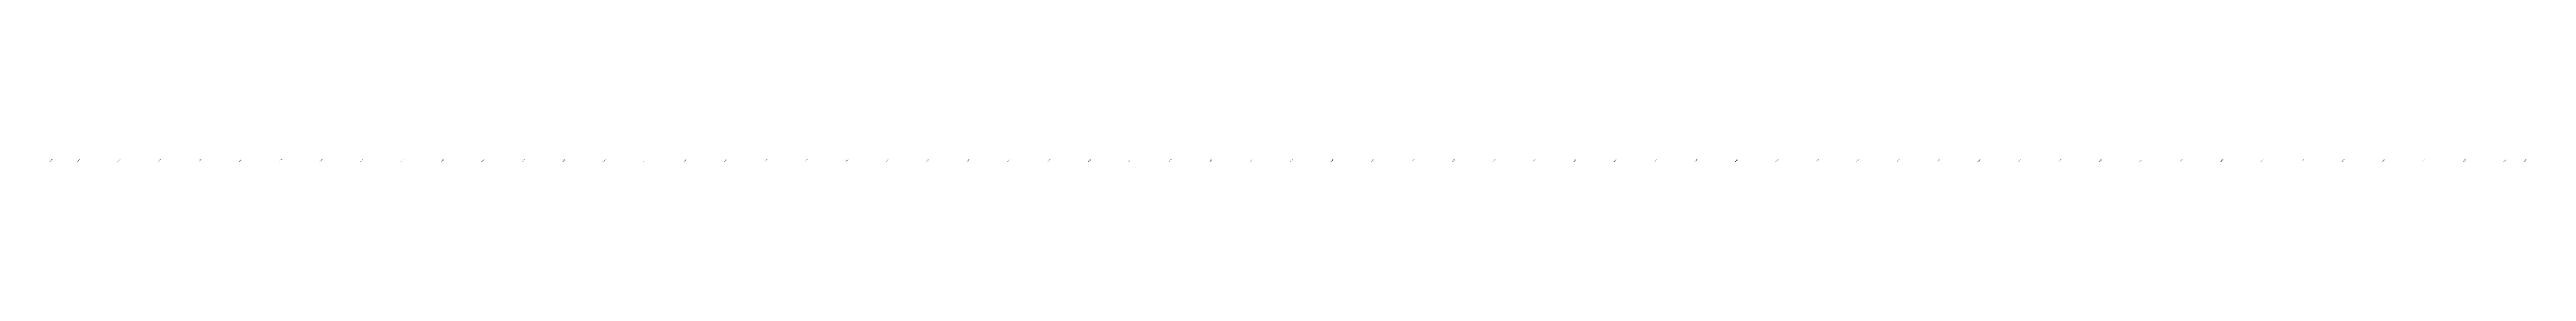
# Model space of a CAD drawing. Header units: metres. Extents: x 286386 to 287779, y 2079267 to 2080589.
# Drawn here: x 286546 to 287771, y 2079819 to 2079821 of the extents above; entities that cross this region are included whole.
import ezdxf
from ezdxf.enums import TextEntityAlignment as Align

# ---------------------------------------------------------------- set-up
doc = ezdxf.new("R2010")
doc.units = ezdxf.units.M
doc.header["$MEASUREMENT"] = 0
doc.layers.add('ESElevation', color=150, linetype='Continuous')

msp = doc.modelspace()

# ---------------------------------------------------------------- texts
at = {"layer": 'ESElevation'}
for s, p in [('-1.500', (286546.3, 2079820)), ('-1.500', (286560, 2079820)), ('-1.483', (286580, 2079820)), ('-1.330', (286600, 2079820)), ('-0.974', (286620, 2079820)), ('-0.687', (286640, 2079820)), ('-0.500', (286660, 2079820)), ('-0.500', (286680, 2079820)), ('-0.474', (286700, 2079820)), ('-0.157', (286720, 2079820)), ('0.467', (286740, 2079820)), ('0.530', (286760, 2079820)), ('0.886', (286780, 2079820)), ('1.566', (286800, 2079820)), ('2.253', (286820, 2079820)), ('3.154', (286840, 2079820)), ('4.260', (286860, 2079820)), ('5.171', (286880, 2079820)), ('5.495', (286900, 2079820)), ('5.394', (286920, 2079820)), ('4.751', (286940, 2079820)), ('4.493', (286960, 2079820)), ('4.414', (286980, 2079820)), ('4.170', (287000, 2079820)), ('3.822', (287020, 2079820)), ('3.500', (287040, 2079820)), ('3.552', (287060, 2079820)), ('4.104', (287080, 2079820)), ('4.500', (287100, 2079820)), ('4.500', (287120, 2079820)), ('4.528', (287140, 2079820)), ('4.863', (287160, 2079820)), ('5.485', (287180, 2079820)), ('5.532', (287200, 2079820)), ('5.913', (287220, 2079820)), ('6.596', (287240, 2079820)), ('7.276', (287260, 2079820)), ('7.955', (287280, 2079820)), ('8.500', (287300, 2079820)), ('8.500', (287320, 2079820)), ('8.500', (287340, 2079820)), ('8.506', (287360, 2079820)), ('8.481', (287380, 2079820)), ('8.371', (287400, 2079820)), ('8.156', (287420, 2079820)), ('7.620', (287440, 2079820)), ('6.635', (287460, 2079820)), ('5.713', (287480, 2079820)), ('5.538', (287500, 2079820)), ('5.500', (287520, 2079820)), ('5.500', (287540, 2079820)), ('5.500', (287560, 2079820)), ('5.464', (287580, 2079820)), ('5.025', (287600, 2079820)), ('3.916', (287620, 2079820)), ('2.628', (287640, 2079820)), ('1.863', (287660, 2079820)), ('1.878', (287680, 2079820)), ('2.296', (287700, 2079820)), ('2.117', (287720, 2079820)), ('1.595', (287740, 2079820)), ('1.557', (287760, 2079820)), ('1.323', (287770, 2079820))]:
    msp.add_text(s, height=0.5, rotation=45, dxfattribs=at).set_placement(p, align=Align.MIDDLE_CENTER)

doc.saveas('drawing.dxf')
